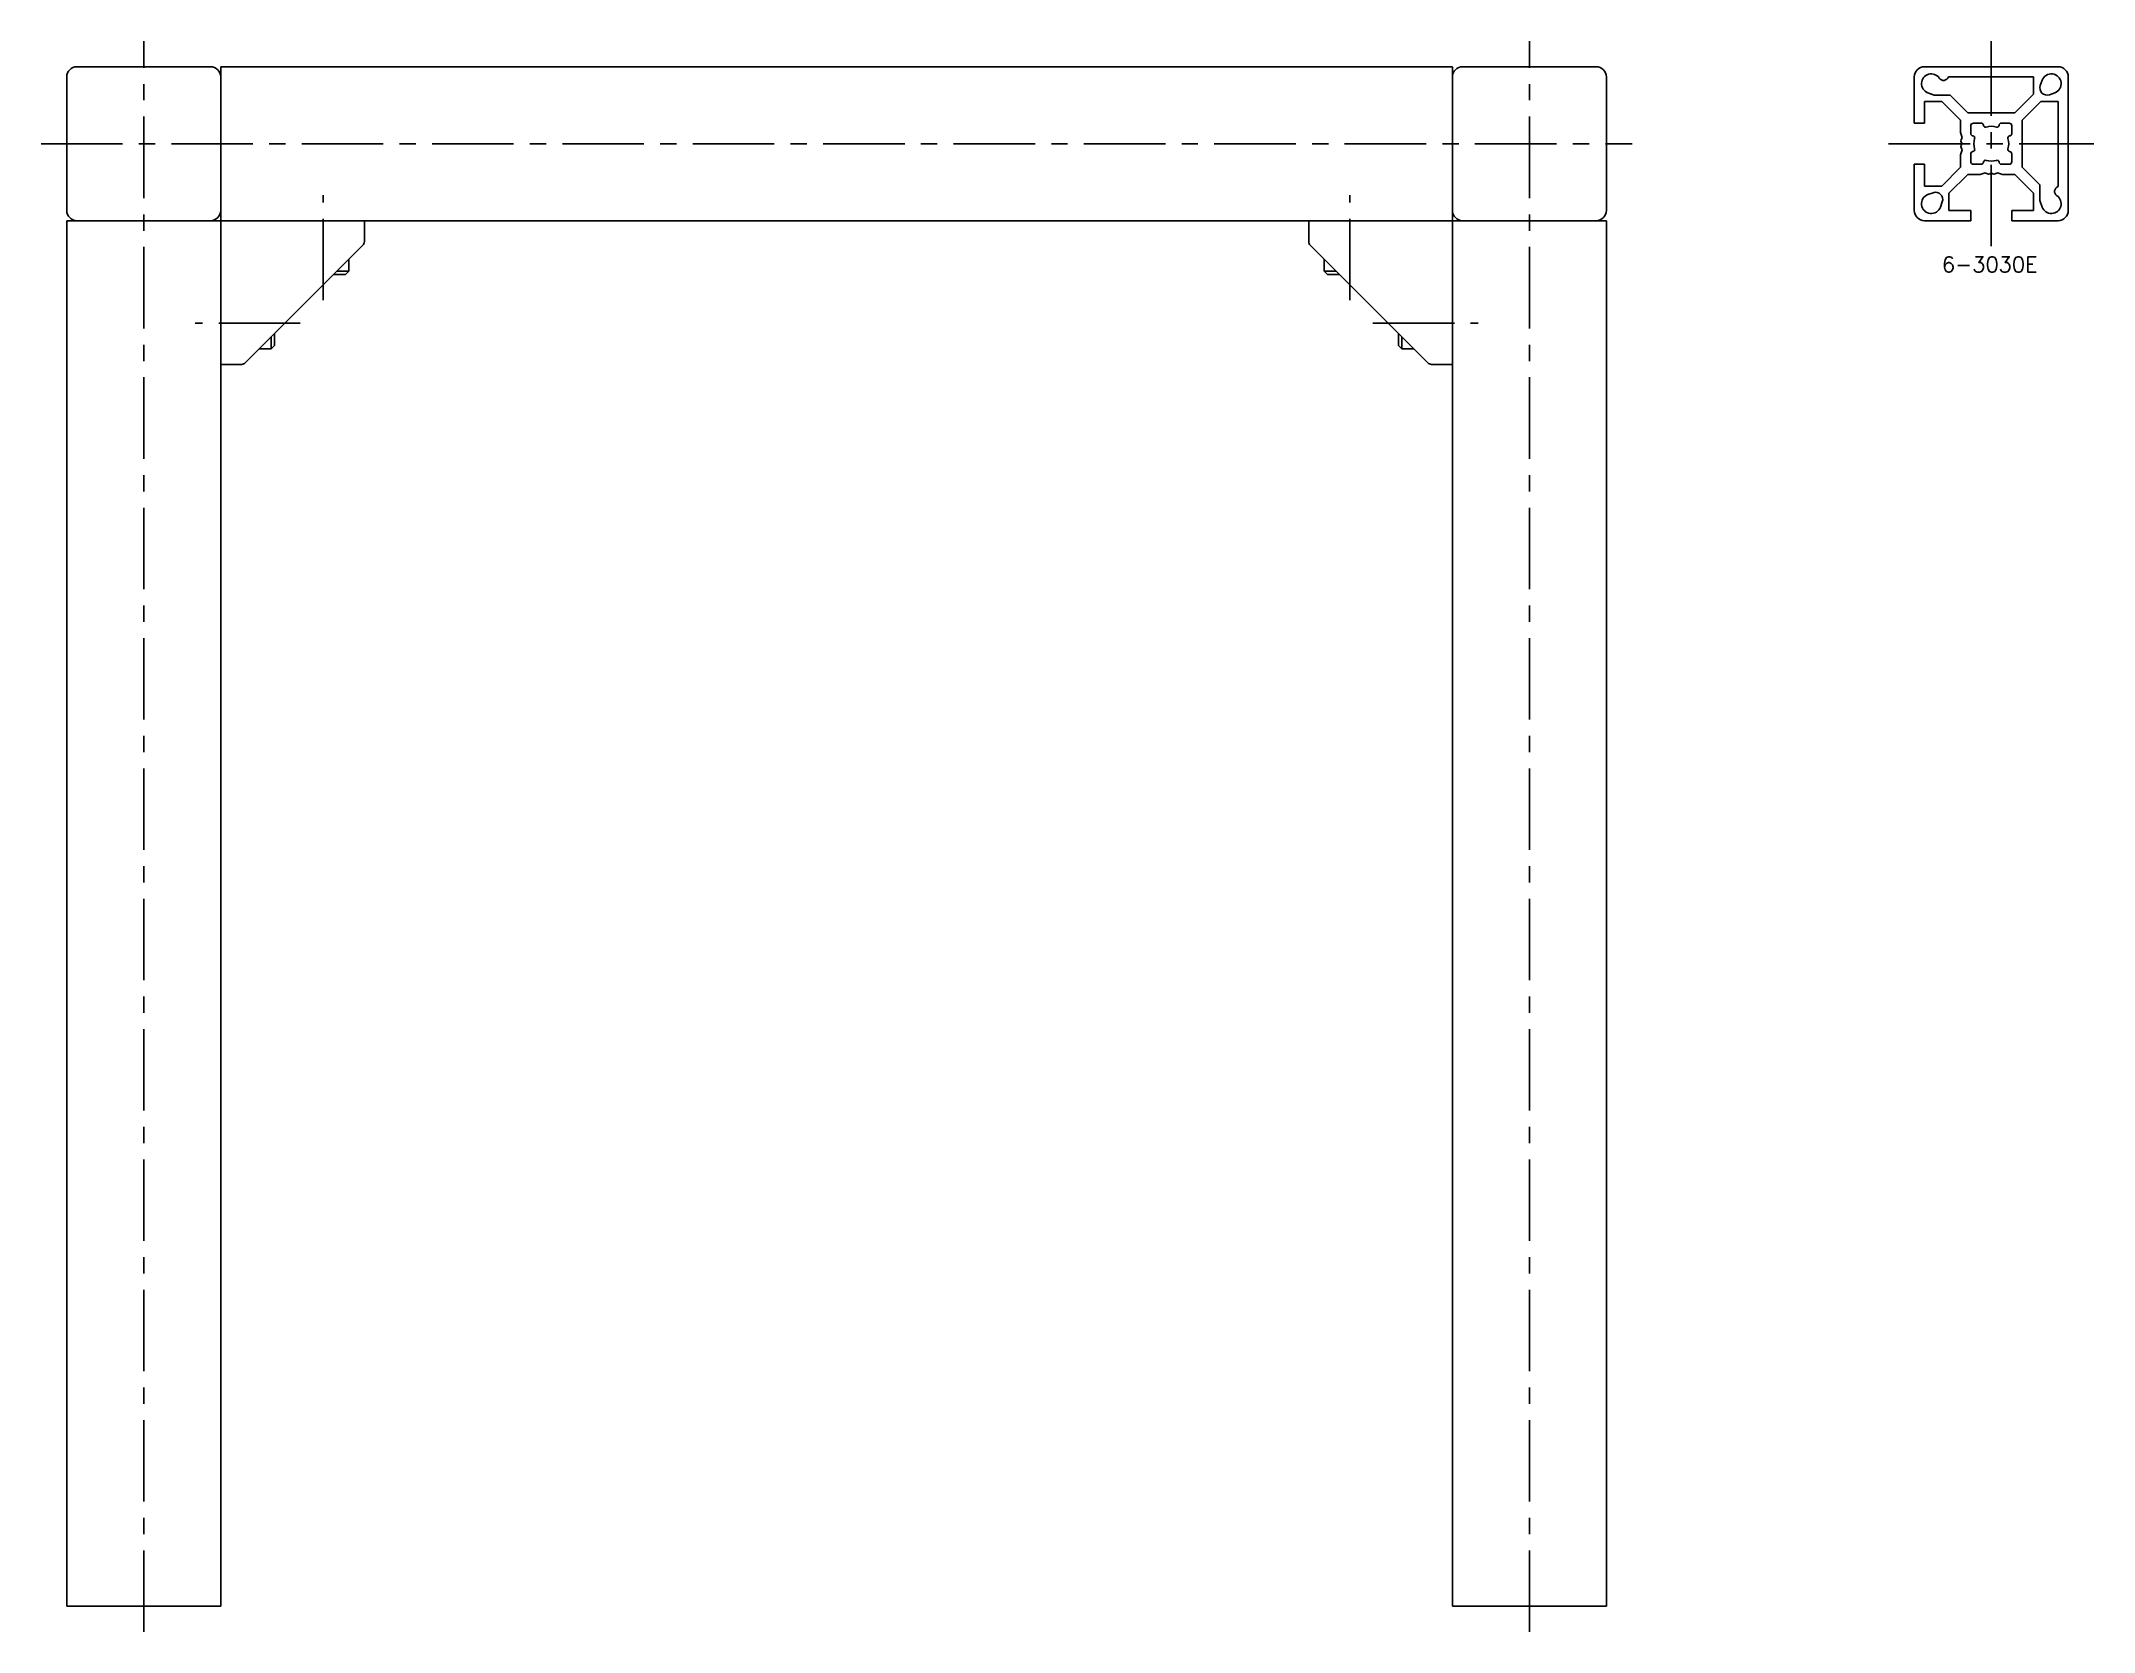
# Model space of a CAD drawing. Extents: x -8 to 1061, y -8 to 675.
# Drawn here: x 661 to 1061, y 5 to 315 of the extents above; entities that cross this region are included whole.
import ezdxf

# ---------------------------------------------------------------- set-up
doc = ezdxf.new("R2010")
doc.units = 0
doc.header["$LTSCALE"] = 0.5
doc.linetypes.add('CENTER', pattern=[50.8, 31.75, -6.35, 6.35, -6.35])
for name, color, linetype in [('MSM_CENTER', 1, 'CENTER'), ('MSM_CONTINUOUS', 7, 'CONTINUOUS'), ('MSM_PART_NUMBER', 7, 'CONTINUOUS')]:
    doc.layers.add(name, color=color, linetype=linetype)
doc.styles.get("Standard").update_dxf_attribs({"font": 'txt.shx', "height": 3, "bigfont": 'bigfont.shx'})

# ---------------------------------------------------------------- blocks, each defined once
blk = doc.blocks.new('*U10')
at = {"layer": 'MSM_PART_NUMBER'}
blk.add_text('6-3030E', height=3, dxfattribs=at).set_placement((1031.38, 269.97))

msp = doc.modelspace()

# ---------------------------------------------------------------- linework, layer by layer
at = {"layer": 'MSM_CENTER'}
for p, q in [((681, 5), (681, 315)), ((951, 5), (951, 315)), ((1041, 275), (1041, 315)), ((661, 295), (971, 295)), ((1021, 295), (1061, 295)), ((716, 264.5), (716, 285)), ((916, 264.5), (916, 285)), ((711.5, 260), (691, 260)), ((920.5, 260), (941, 260))]:
    msp.add_line(p, q, dxfattribs=at)
at = {"layer": 'MSM_CONTINUOUS'}
for p, q in [((666, 282), (666, 308)), ((668, 310), (694, 310)), ((696, 310), (696, 10)), ((696, 310), (936, 310)), ((936, 310), (936, 10)), ((938, 310), (964, 310)), ((966, 308), (966, 282)), ((1054, 310), (1028, 310)), ((1026, 308), (1026, 299)), ((1028.64, 304.92), (1029.9, 304.45)), ((1029.9, 304.45), (1032.97, 304.45)), ((1049.25, 308), (1032.64, 308)), ((1032.97, 304.45), (1036.42, 301)), ((1045.59, 301), (1049.25, 304.66)), ((1049.25, 304.66), (1049.25, 308)), ((1050.91, 307.35), (1050.55, 306.34)), ((1052.34, 304.55), (1053.35, 304.91)), ((1056, 282), (1056, 308)), ((1028, 299), (1028, 303.25)), ((1028, 303.25), (1031.34, 303.25)), ((1031.34, 303.25), (1035, 299.59)), ((1036.42, 301), (1045.59, 301)), ((1050.66, 303.25), (1047, 299.59)), ((1054, 303.25), (1050.66, 303.25)), ((1054, 286.64), (1054, 303.25)), ((1026, 299), (1028, 299)), ((1035, 299.59), (1035, 297.17)), ((1035, 297.17), (1035.3, 296.2)), ((1035.3, 296.2), (1035.1, 295.75)), ((1037, 298.5), (1037, 297)), ((1039, 299), (1037.5, 299)), ((1044.5, 299), (1043, 299)), ((1045, 297), (1045, 298.5)), ((1047, 299.59), (1047, 290.42)), ((1035.3, 293.8), (1035, 292.83)), ((1035, 292.83), (1035, 290.41)), ((1035.1, 294.25), (1035.3, 293.8)), ((1035.13, 295.3), (1035.3, 295)), ((1035.3, 295), (1035.13, 294.7)), ((1037, 293), (1037, 291.5)), ((1045, 291.5), (1045, 293)), ((1028, 291), (1026, 291)), ((1026, 291), (1026, 282)), ((1028, 286.75), (1028, 291)), ((1035, 290.41), (1031.34, 286.75)), ((1032.75, 285.34), (1036.41, 289)), ((1036.41, 289), (1038.83, 289)), ((1037.5, 291), (1039, 291)), ((1038.83, 289), (1039.8, 289.3)), ((1039.8, 289.3), (1040.25, 289.1)), ((1040.7, 289.13), (1041, 289.3)), ((1041, 289.3), (1041.3, 289.13)), ((1041.75, 289.1), (1042.2, 289.3)), ((1042.2, 289.3), (1043.17, 289)), ((1043, 291), (1044.5, 291)), ((1043.17, 289), (1045.59, 289)), ((1045.59, 289), (1049.25, 285.34)), ((1047, 290.42), (1050.45, 286.97)), ((1031.34, 286.75), (1028, 286.75)), ((1029.66, 285.45), (1028.65, 285.09)), ((1032.75, 282), (1032.75, 285.34)), ((1049.25, 285.34), (1049.25, 282)), ((1050.45, 286.97), (1050.45, 283.9)), ((966, 280), (666, 280)), ((666, 280), (666, 10)), ((724, 280), (724, 275.91)), ((908, 275.91), (908, 280)), ((966, 280), (966, 10)), ((1031.09, 282.65), (1031.45, 283.66)), ((1037, 282), (1032.75, 282)), ((1037, 280), (1037, 282)), ((1049.25, 282), (1045, 282)), ((1045, 282), (1045, 280)), ((1050.45, 283.9), (1050.92, 282.64)), ((1028, 280), (1037, 280)), ((1045, 280), (1054, 280)), ((723.71, 275.21), (700.79, 252.29)), ((721, 270.17), (721, 272.5)), ((931.21, 252.29), (908.29, 275.21)), ((911, 272.5), (911, 270.17)), ((718, 269.5), (720.33, 269.5)), ((718.67, 270.17), (721, 270.17)), ((720.33, 269.5), (721, 270.17)), ((911, 270.17), (911.67, 269.5)), ((911, 270.17), (913.33, 270.17)), ((911.67, 269.5), (914, 269.5)), ((705.83, 255), (705.83, 257.33)), ((706.5, 255.67), (706.5, 258)), ((925.5, 258), (925.5, 255.67)), ((926.17, 257.33), (926.17, 255)), ((700.09, 252), (696, 252)), ((703.5, 255), (705.83, 255)), ((705.83, 255), (706.5, 255.67)), ((925.5, 255.67), (926.17, 255)), ((926.17, 255), (928.5, 255)), ((936, 252), (931.91, 252)), ((666, 10), (696, 10)), ((936, 10), (966, 10))]:
    msp.add_line(p, q, dxfattribs=at)
for centre, radius, start, end in [((668, 308), 2, 90, 180), ((694, 308), 2, 0, 90), ((938, 308), 2, 90, 180), ((964, 308), 2, 0, 90), ((1028, 308), 2, 90, 180), ((1029.3, 306.7), 1.9, 34.1484, 249.611), ((1052.7, 306.7), 1.9, 290.0001, 159.9999), ((1054, 308), 2, 0, 90), ((1031.7, 308.33), 1, 214.1484, 340.8597), ((1051.86, 305.86), 1.4, 160, 290), ((1037.5, 298.5), 0.5, 90, 180), ((1037.5, 297), 0.5, 180, 261.4216), ((1037.37, 296.11), 0.4, 343.0149, 81.4216), ((1039, 298.5), 0.5, 8.5784, 90), ((1039.89, 298.63), 0.4, 188.5784, 286.9851), ((1041, 295), 3.4, 73.0149, 106.9851), ((1042.11, 298.63), 0.4, 253.0149, 351.4216), ((1043, 298.5), 0.5, 90, 171.4216), ((1044.63, 296.11), 0.4, 98.5784, 196.9851), ((1044.5, 298.5), 0.5, 0, 90), ((1044.5, 297), 0.5, 278.5784, 0), ((1035.56, 295.55), 0.5, 156.206, 210), ((1035.56, 294.45), 0.5, 150, 203.794), ((1037.5, 293), 0.5, 98.5784, 180), ((1037.37, 293.89), 0.4, 278.5784, 16.9851), ((1041, 295), 3.4, 163.0149, 196.9851), ((1044.63, 293.89), 0.4, 163.0149, 261.4216), ((1041, 295), 3.4, 343.0149, 16.9851), ((1044.5, 293), 0.5, 0, 81.4216), ((1037.5, 291.5), 0.5, 180, 270), ((1039, 291.5), 0.5, 270, 351.4216), ((1039.89, 291.37), 0.4, 73.0149, 171.4216), ((1041, 295), 3.4, 253.0149, 286.9851), ((1040.45, 289.56), 0.5, 246.206, 300), ((1041.55, 289.56), 0.5, 240, 293.794), ((1042.11, 291.37), 0.4, 8.5784, 106.9851), ((1043, 291.5), 0.5, 188.5784, 270), ((1044.5, 291.5), 0.5, 270, 0), ((1029.3, 283.3), 1.9, 110.0001, 339.9999), ((1030.14, 284.14), 1.4, 340, 110), ((1052.7, 283.3), 1.9, 200.389, 55.8516), ((1054.33, 285.7), 1, 109.1403, 235.8516), ((668, 282), 2, 180, 270), ((694, 282), 2, 270, 0), ((938, 282), 2, 180, 270), ((964, 282), 2, 270, 0), ((1028, 282), 2, 180, 270), ((1054, 282), 2, 270, 0), ((723, 275.91), 1, 315, 0), ((909, 275.91), 1, 180, 225), ((700.09, 253), 1, 270, 315), ((931.91, 253), 1, 225, 270)]:
    msp.add_arc(centre, radius, start, end, dxfattribs=at)

# ---------------------------------------------------------------- block references
msp.add_blockref('*U10', (0, 0), dxfattribs=at)

doc.saveas('drawing.dxf')
